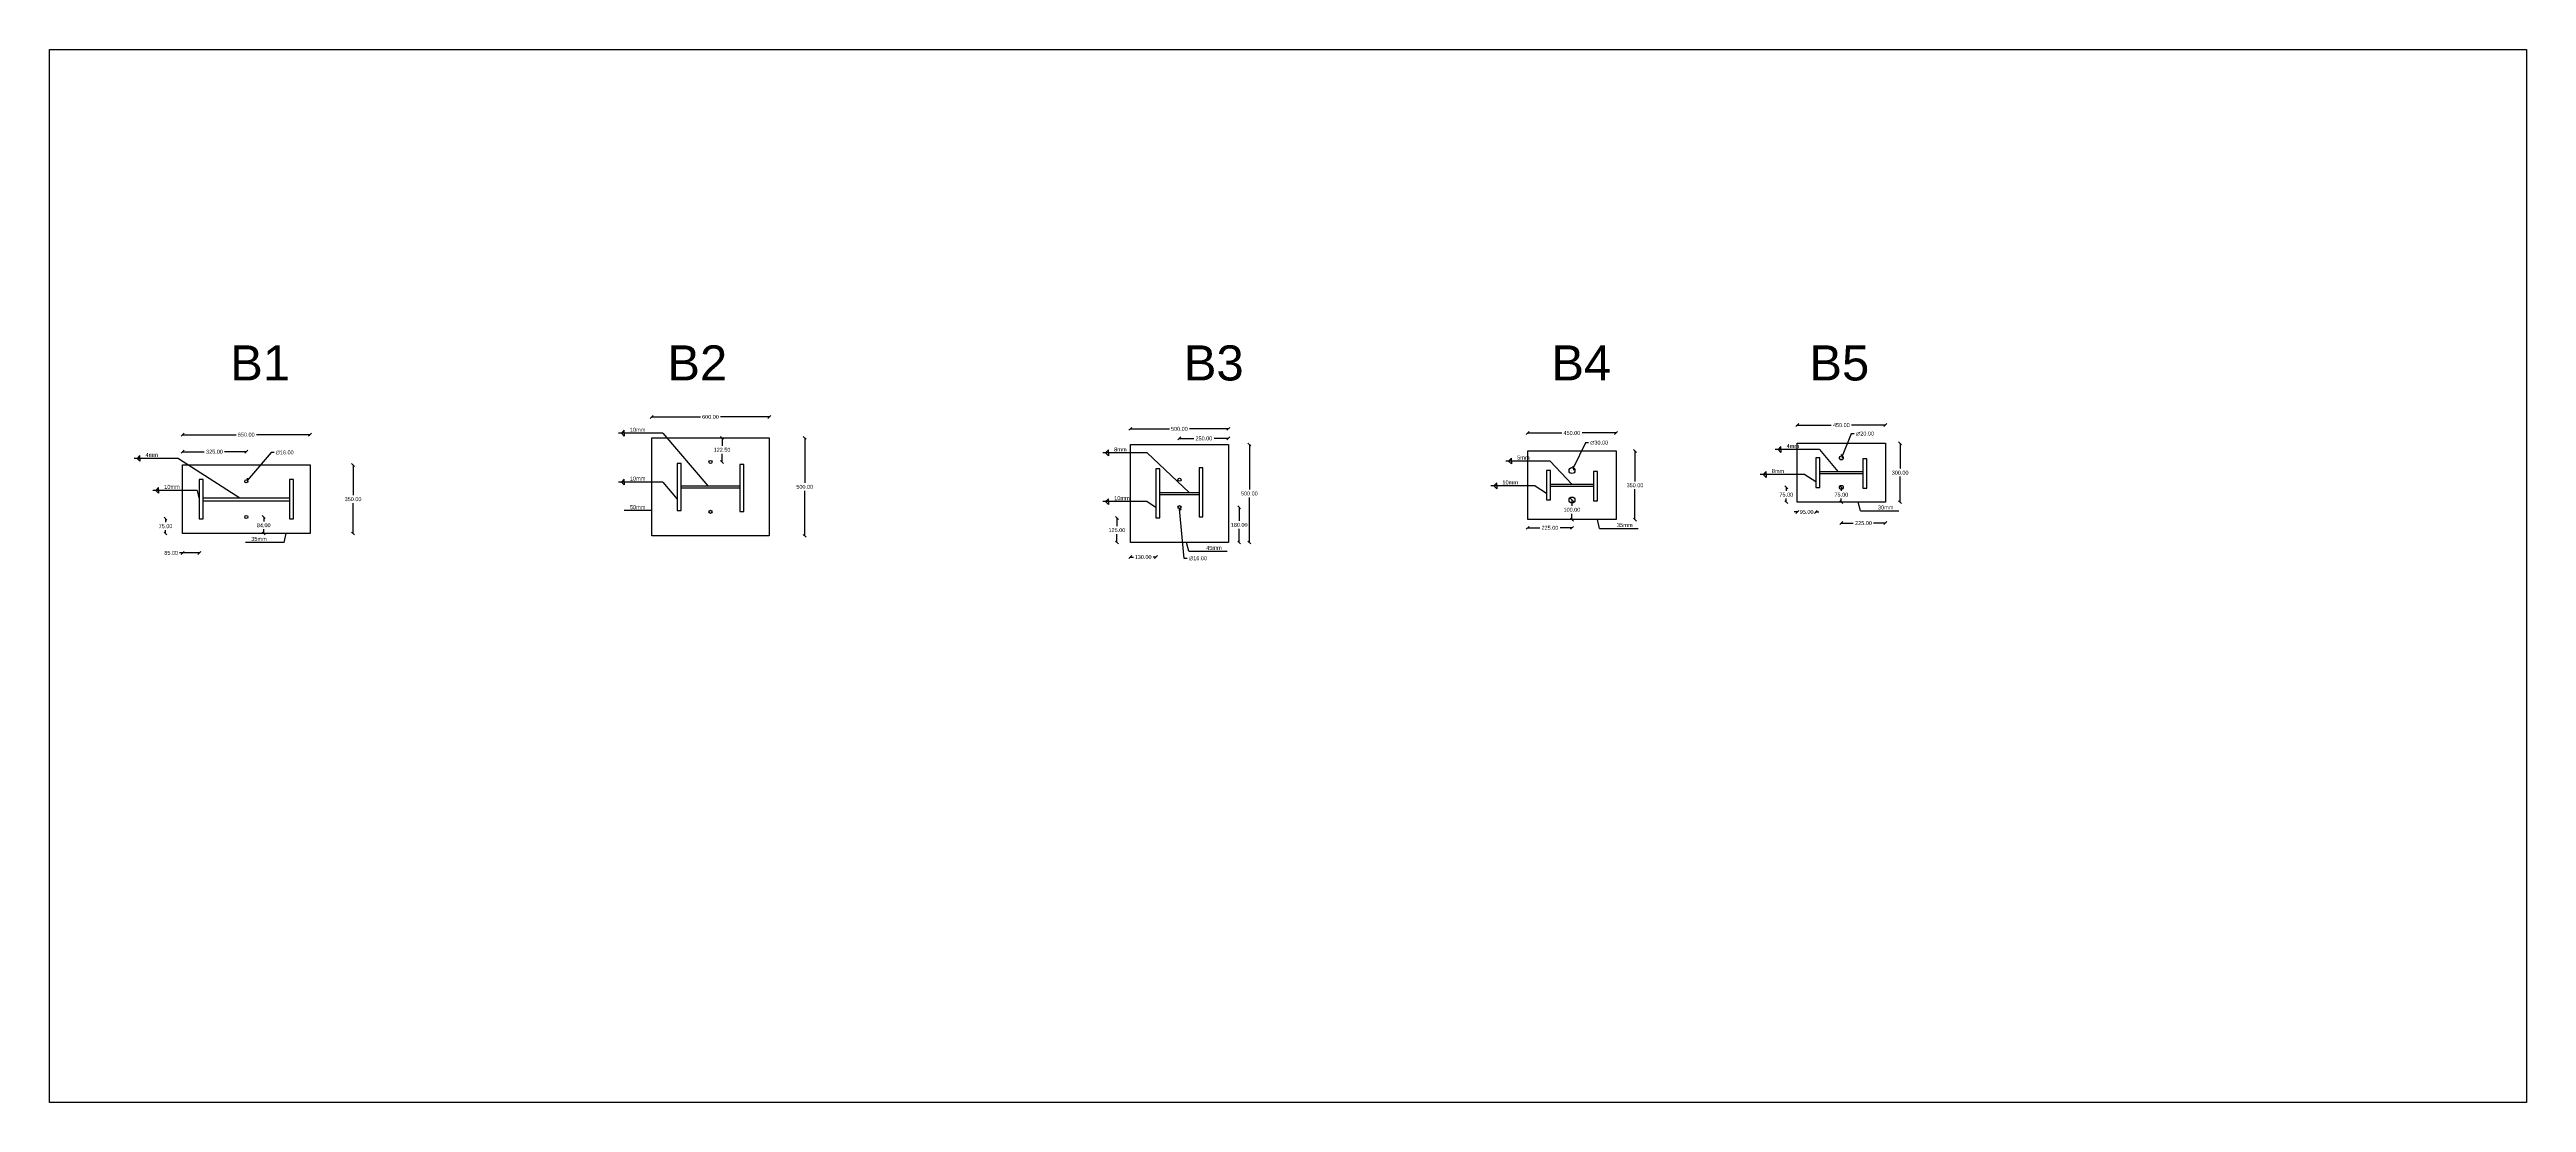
# Model space of a CAD drawing. Header units: inches. Extents: x -15 to 2803056, y 0 to 866270.
# Drawn here: x 930129 to 942769, y 81891 to 87263 of the extents above; entities that cross this region are included whole.
import ezdxf

# ---------------------------------------------------------------- set-up
doc = ezdxf.new("R2010")
doc.units = ezdxf.units.IN
doc.header["$LTSCALE"] = 100
doc.header["$MEASUREMENT"] = 0
doc.layers.add('connection', color=50, linetype='Continuous')
doc.layers.add('text', color=3, linetype='Continuous')
doc.styles.get("Standard").update_dxf_attribs({"font": 'arial.ttf'})
doc.dimstyles.new('connections', dxfattribs={"dimtxt": 20, "dimasz": 15, "dimexe": 0.0625, "dimexo": 0.0625, "dimgap": 10, "dimtad": 0, "dimtih": 1, "dimtoh": 1, "dimzin": 0, "dimdsep": 46, "dimtxsty": 'Standard', "dimblk": 'OBLIQUE', "dimcen": 0.09, "dimse1": 1, "dimse2": 1, "dimclrd": 256, "dimclre": 256, "dimclrt": 256, "dimadec": 0, "dimazin": 0, "dimtfac": 1, "dimtofl": 0, "dimtmove": 0, "dimatfit": 3, "dimfxl": 1, "dimtfillclr": 256, "dimtolj": 1, "dimtzin": 0, "dimlwe": -1, "dimarcsym": 0})

# ---------------------------------------------------------------- blocks, each defined once
blk = doc.blocks.new('_Oblique')
at = {"color": 0, "linetype": 'ByBlock', "lineweight": -2}
blk.add_line((-0.5, -0.5), (0.5, 0.5), dxfattribs=at)
blk = doc.blocks.new('*D389')
at = {"layer": 'connection', "lineweight": -2, "transparency": 16777216}
for p, q in [((930808, 85298), (931082, 85298)), ((931458, 85298), (931185, 85298))]:
    blk.add_line(p, q, dxfattribs=at)
at = {"layer": 'Defpoints', "color": 0}
for p in [(931458, 85298), (930808, 85144), (931458, 85144)]:
    blk.add_point(p, dxfattribs=at)
at = {"layer": 'connection', "lineweight": -2, "transparency": 16777216, "xscale": 15, "yscale": 15, "zscale": 15, "rotation": 180}
blk.add_blockref('_Oblique', (930808, 85298), dxfattribs=at)
at = {"layer": 'connection', "lineweight": -2, "transparency": 16777216, "xscale": 15, "yscale": 15, "zscale": 15}
blk.add_blockref('_Oblique', (931458, 85298), dxfattribs=at)
at = {"layer": 'connection', "transparency": 16777216, "insert": (931133, 85298), "char_height": 20, "attachment_point": 5}
blk.add_mtext('\\A1;650.00', dxfattribs=at)
blk = doc.blocks.new('*D390')
at = {"layer": 'connection', "lineweight": -2, "transparency": 16777216}
for p, q in [((931678, 85144), (931678, 84989)), ((931678, 84794), (931678, 84949))]:
    blk.add_line(p, q, dxfattribs=at)
at = {"layer": 'Defpoints', "color": 0}
for p in [(931458, 85144), (931458, 84794), (931678, 84794)]:
    blk.add_point(p, dxfattribs=at)
at = {"layer": 'connection', "lineweight": -2, "transparency": 16777216, "xscale": 15, "yscale": 15, "zscale": 15}
for p, rotation in [((931678, 85144), 90), ((931678, 84794), 270)]:
    blk.add_blockref('_Oblique', p, dxfattribs=dict(at, rotation=rotation))
at = {"layer": 'connection', "transparency": 16777216, "insert": (931678, 84969), "char_height": 20, "attachment_point": 5}
blk.add_mtext('\\A1;350.00', dxfattribs=at)
blk = doc.blocks.new('*D391')
at = {"layer": 'connection', "lineweight": -2, "transparency": 16777216}
for p, q in [((930808, 84695), (930793, 84695)), ((930893, 84695), (930808, 84695))]:
    blk.add_line(p, q, dxfattribs=at)
at = {"layer": 'Defpoints', "color": 0}
for p in [(930808, 84869), (930893, 84869), (930808, 84695)]:
    blk.add_point(p, dxfattribs=at)
at = {"layer": 'connection', "lineweight": -2, "transparency": 16777216, "xscale": 15, "yscale": 15, "zscale": 15, "rotation": 180}
blk.add_blockref('_Oblique', (930808, 84695), dxfattribs=at)
at = {"layer": 'connection', "lineweight": -2, "transparency": 16777216, "xscale": 15, "yscale": 15, "zscale": 15}
blk.add_blockref('_Oblique', (930893, 84695), dxfattribs=at)
at = {"layer": 'connection', "transparency": 16777216, "insert": (930750, 84695), "char_height": 20, "attachment_point": 5}
blk.add_mtext('\\A1;85.00', dxfattribs=at)
blk = doc.blocks.new('*D392')
at = {"layer": 'connection', "lineweight": -2, "transparency": 16777216}
for p, q in [((930721, 84869), (930721, 84852)), ((930721, 84794), (930721, 84811))]:
    blk.add_line(p, q, dxfattribs=at)
at = {"layer": 'Defpoints', "color": 0}
for p in [(930893, 84869), (930721, 84794), (930893, 84794)]:
    blk.add_point(p, dxfattribs=at)
at = {"layer": 'connection', "lineweight": -2, "transparency": 16777216, "xscale": 15, "yscale": 15, "zscale": 15}
for p, rotation in [((930721, 84869), 90), ((930721, 84794), 270)]:
    blk.add_blockref('_Oblique', p, dxfattribs=dict(at, rotation=rotation))
at = {"layer": 'connection', "transparency": 16777216, "insert": (930721, 84831), "char_height": 20, "attachment_point": 5}
blk.add_mtext('\\A1;75.00', dxfattribs=at)
blk = doc.blocks.new('*D393')
at = {"layer": 'connection', "lineweight": -2, "transparency": 16777216}
for p, q in [((931222, 84878), (931222, 84856)), ((931222, 84794), (931222, 84816))]:
    blk.add_line(p, q, dxfattribs=at)
at = {"layer": 'Defpoints', "color": 0}
for p in [(931133, 84878), (931133, 84794), (931222, 84794)]:
    blk.add_point(p, dxfattribs=at)
at = {"layer": 'connection', "lineweight": -2, "transparency": 16777216, "xscale": 15, "yscale": 15, "zscale": 15}
for p, rotation in [((931222, 84878), 90), ((931222, 84794), 270)]:
    blk.add_blockref('_Oblique', p, dxfattribs=dict(at, rotation=rotation))
at = {"layer": 'connection', "transparency": 16777216, "insert": (931222, 84836), "char_height": 20, "attachment_point": 5}
blk.add_mtext('\\A1;84.00', dxfattribs=at)
blk = doc.blocks.new('*D394')
at = {"layer": 'connection', "lineweight": -2, "transparency": 16777216}
for p, q in [((930808, 85211), (930919, 85211)), ((931133, 85211), (931022, 85211))]:
    blk.add_line(p, q, dxfattribs=at)
at = {"layer": 'Defpoints', "color": 0}
for p in [(930808, 85211), (930808, 85060), (931133, 85060)]:
    blk.add_point(p, dxfattribs=at)
at = {"layer": 'connection', "lineweight": -2, "transparency": 16777216, "xscale": 15, "yscale": 15, "zscale": 15, "rotation": 180}
blk.add_blockref('_Oblique', (930808, 85211), dxfattribs=at)
at = {"layer": 'connection', "lineweight": -2, "transparency": 16777216, "xscale": 15, "yscale": 15, "zscale": 15}
blk.add_blockref('_Oblique', (931133, 85211), dxfattribs=at)
at = {"layer": 'connection', "transparency": 16777216, "insert": (930971, 85211), "char_height": 20, "attachment_point": 5}
blk.add_mtext('\\A1;325.00', dxfattribs=at)
blk = doc.blocks.new('*D395')
at = {"layer": 'connection', "lineweight": -2, "transparency": 16777216}
for p, q in [((931260, 85207), (931139, 85066)), ((931275, 85207), (931260, 85207))]:
    blk.add_line(p, q, dxfattribs=at)
at = {"layer": 'connection', "transparency": 16777216}
blk.add_line((931133, 85060), (931133, 85060), dxfattribs=at)
blk.add_line((931133, 85060), (931133, 85060), dxfattribs=at)
at = {"layer": 'Defpoints', "color": 0}
for p in [(931128, 85054), (931139, 85066)]:
    blk.add_point(p, dxfattribs=at)
at = {"layer": 'connection', "lineweight": -2, "transparency": 16777216, "xscale": 15, "yscale": 15, "zscale": 15, "rotation": 229.4182102189728}
blk.add_blockref('_Oblique', (931139, 85066), dxfattribs=at)
at = {"layer": 'connection', "transparency": 16777216, "insert": (931329, 85207), "char_height": 20, "attachment_point": 5}
blk.add_mtext('\\A1;∅16.00', dxfattribs=at)
blk = doc.blocks.new('*D396')
at = {"layer": 'connection', "lineweight": -2, "transparency": 16777216}
for p, q in [((933561, 85282), (933561, 85241)), ((933561, 85159), (933561, 85200))]:
    blk.add_line(p, q, dxfattribs=at)
at = {"layer": 'Defpoints', "color": 0}
for p in [(933502, 85282), (933561, 85282), (933502, 85159)]:
    blk.add_point(p, dxfattribs=at)
at = {"layer": 'connection', "lineweight": -2, "transparency": 16777216, "xscale": 15, "yscale": 15, "zscale": 15}
for p, rotation in [((933561, 85282), 90), ((933561, 85159), 270)]:
    blk.add_blockref('_Oblique', p, dxfattribs=dict(at, rotation=rotation))
at = {"layer": 'connection', "transparency": 16777216, "insert": (933561, 85221), "char_height": 20, "attachment_point": 5}
blk.add_mtext('\\A1;122.50', dxfattribs=at)
blk = doc.blocks.new('*D397')
at = {"layer": 'connection', "lineweight": -2, "transparency": 16777216}
for p, q in [((933983, 85282), (933983, 85052)), ((933983, 84782), (933983, 85012))]:
    blk.add_line(p, q, dxfattribs=at)
at = {"layer": 'Defpoints', "color": 0}
for p in [(933802, 85282), (933802, 84782), (933983, 84782)]:
    blk.add_point(p, dxfattribs=at)
at = {"layer": 'connection', "lineweight": -2, "transparency": 16777216, "xscale": 15, "yscale": 15, "zscale": 15}
for p, rotation in [((933983, 85282), 90), ((933983, 84782), 270)]:
    blk.add_blockref('_Oblique', p, dxfattribs=dict(at, rotation=rotation))
at = {"layer": 'connection', "transparency": 16777216, "insert": (933983, 85032), "char_height": 20, "attachment_point": 5}
blk.add_mtext('\\A1;500.00', dxfattribs=at)
blk = doc.blocks.new('*D398')
at = {"layer": 'connection', "lineweight": -2, "transparency": 16777216}
for p, q in [((933202, 85389), (933451, 85389)), ((933802, 85389), (933554, 85389))]:
    blk.add_line(p, q, dxfattribs=at)
at = {"layer": 'Defpoints', "color": 0}
for p in [(933802, 85389), (933202, 85282), (933802, 85282)]:
    blk.add_point(p, dxfattribs=at)
at = {"layer": 'connection', "lineweight": -2, "transparency": 16777216, "xscale": 15, "yscale": 15, "zscale": 15, "rotation": 180}
blk.add_blockref('_Oblique', (933202, 85389), dxfattribs=at)
at = {"layer": 'connection', "lineweight": -2, "transparency": 16777216, "xscale": 15, "yscale": 15, "zscale": 15}
blk.add_blockref('_Oblique', (933802, 85389), dxfattribs=at)
at = {"layer": 'connection', "transparency": 16777216, "insert": (933502, 85389), "char_height": 20, "attachment_point": 5}
blk.add_mtext('\\A1;600.00', dxfattribs=at)
blk = doc.blocks.new('*D399')
at = {"layer": 'connection', "lineweight": -2, "transparency": 16777216}
for p, q in [((935645, 85328), (935844, 85328)), ((936145, 85328), (935947, 85328))]:
    blk.add_line(p, q, dxfattribs=at)
at = {"layer": 'Defpoints', "color": 0}
for p in [(936145, 85328), (935645, 85248), (936145, 85248)]:
    blk.add_point(p, dxfattribs=at)
at = {"layer": 'connection', "lineweight": -2, "transparency": 16777216, "xscale": 15, "yscale": 15, "zscale": 15, "rotation": 180}
blk.add_blockref('_Oblique', (935645, 85328), dxfattribs=at)
at = {"layer": 'connection', "lineweight": -2, "transparency": 16777216, "xscale": 15, "yscale": 15, "zscale": 15}
blk.add_blockref('_Oblique', (936145, 85328), dxfattribs=at)
at = {"layer": 'connection', "transparency": 16777216, "insert": (935895, 85328), "char_height": 20, "attachment_point": 5}
blk.add_mtext('\\A1;500.00', dxfattribs=at)
blk = doc.blocks.new('*D400')
at = {"layer": 'connection', "lineweight": -2, "transparency": 16777216}
for p, q in [((936252, 85248), (936252, 85019)), ((936252, 84748), (936252, 84978))]:
    blk.add_line(p, q, dxfattribs=at)
at = {"layer": 'Defpoints', "color": 0}
for p in [(936145, 85248), (936145, 84748), (936252, 84748)]:
    blk.add_point(p, dxfattribs=at)
at = {"layer": 'connection', "lineweight": -2, "transparency": 16777216, "xscale": 15, "yscale": 15, "zscale": 15}
for p, rotation in [((936252, 85248), 90), ((936252, 84748), 270)]:
    blk.add_blockref('_Oblique', p, dxfattribs=dict(at, rotation=rotation))
at = {"layer": 'connection', "transparency": 16777216, "insert": (936252, 84998), "char_height": 20, "attachment_point": 5}
blk.add_mtext('\\A1;500.00', dxfattribs=at)
blk = doc.blocks.new('*D401')
at = {"layer": 'connection', "lineweight": -2, "transparency": 16777216}
for p, q in [((935645, 84674), (935660, 84674)), ((935775, 84674), (935761, 84674))]:
    blk.add_line(p, q, dxfattribs=at)
at = {"layer": 'Defpoints', "color": 0}
for p in [(935645, 84873), (935775, 84873), (935645, 84674)]:
    blk.add_point(p, dxfattribs=at)
at = {"layer": 'connection', "lineweight": -2, "transparency": 16777216, "xscale": 15, "yscale": 15, "zscale": 15, "rotation": 180}
blk.add_blockref('_Oblique', (935645, 84674), dxfattribs=at)
at = {"layer": 'connection', "lineweight": -2, "transparency": 16777216, "xscale": 15, "yscale": 15, "zscale": 15}
blk.add_blockref('_Oblique', (935775, 84674), dxfattribs=at)
at = {"layer": 'connection', "transparency": 16777216, "insert": (935710, 84674), "char_height": 20, "attachment_point": 5}
blk.add_mtext('\\A1;130.00', dxfattribs=at)
blk = doc.blocks.new('*D402')
at = {"layer": 'connection', "lineweight": -2, "transparency": 16777216}
for p, q in [((935576, 84873), (935576, 84831)), ((935576, 84748), (935576, 84791))]:
    blk.add_line(p, q, dxfattribs=at)
at = {"layer": 'Defpoints', "color": 0}
for p in [(935775, 84873), (935576, 84748), (935775, 84748)]:
    blk.add_point(p, dxfattribs=at)
at = {"layer": 'connection', "lineweight": -2, "transparency": 16777216, "xscale": 15, "yscale": 15, "zscale": 15}
for p, rotation in [((935576, 84873), 90), ((935576, 84748), 270)]:
    blk.add_blockref('_Oblique', p, dxfattribs=dict(at, rotation=rotation))
at = {"layer": 'connection', "transparency": 16777216, "insert": (935576, 84811), "char_height": 20, "attachment_point": 5}
blk.add_mtext('\\A1;125.00', dxfattribs=at)
blk = doc.blocks.new('*D403')
at = {"layer": 'connection', "transparency": 16777216}
for q in [(935896, 84928), (935895, 84928)]:
    blk.add_line((935895, 84928), q, dxfattribs=at)
at = {"layer": 'connection', "lineweight": -2, "transparency": 16777216}
for p, q in [((935920, 84667), (935896, 84920)), ((935935, 84667), (935920, 84667))]:
    blk.add_line(p, q, dxfattribs=at)
at = {"layer": 'Defpoints', "color": 0}
for p in [(935895, 84936), (935896, 84920)]:
    blk.add_point(p, dxfattribs=at)
at = {"layer": 'connection', "lineweight": -2, "transparency": 16777216, "xscale": 15, "yscale": 15, "zscale": 15, "rotation": 95.44644209198002}
blk.add_blockref('_Oblique', (935896, 84920), dxfattribs=at)
at = {"layer": 'connection', "transparency": 16777216, "insert": (935990, 84667), "char_height": 20, "attachment_point": 5}
blk.add_mtext('\\A1;∅16.00', dxfattribs=at)
blk = doc.blocks.new('*D404')
at = {"layer": 'connection', "lineweight": -2, "transparency": 16777216}
for p, q in [((936200, 84928), (936200, 84859)), ((936200, 84748), (936200, 84818))]:
    blk.add_line(p, q, dxfattribs=at)
at = {"layer": 'Defpoints', "color": 0}
for p in [(935895, 84928), (935895, 84748), (936200, 84748)]:
    blk.add_point(p, dxfattribs=at)
at = {"layer": 'connection', "lineweight": -2, "transparency": 16777216, "xscale": 15, "yscale": 15, "zscale": 15}
for p, rotation in [((936200, 84928), 90), ((936200, 84748), 270)]:
    blk.add_blockref('_Oblique', p, dxfattribs=dict(at, rotation=rotation))
at = {"layer": 'connection', "transparency": 16777216, "insert": (936200, 84838), "char_height": 20, "attachment_point": 5}
blk.add_mtext('\\A1;180.00', dxfattribs=at)
blk = doc.blocks.new('*D405')
at = {"layer": 'connection', "lineweight": -2, "transparency": 16777216}
for p, q in [((935895, 85279), (935969, 85279)), ((936145, 85279), (936072, 85279))]:
    blk.add_line(p, q, dxfattribs=at)
at = {"layer": 'Defpoints', "color": 0}
for p in [(936145, 85279), (935895, 85068), (936145, 85068)]:
    blk.add_point(p, dxfattribs=at)
at = {"layer": 'connection', "lineweight": -2, "transparency": 16777216, "xscale": 15, "yscale": 15, "zscale": 15, "rotation": 180}
blk.add_blockref('_Oblique', (935895, 85279), dxfattribs=at)
at = {"layer": 'connection', "lineweight": -2, "transparency": 16777216, "xscale": 15, "yscale": 15, "zscale": 15}
blk.add_blockref('_Oblique', (936145, 85279), dxfattribs=at)
at = {"layer": 'connection', "transparency": 16777216, "insert": (936020, 85279), "char_height": 20, "attachment_point": 5}
blk.add_mtext('\\A1;250.00', dxfattribs=at)
blk = doc.blocks.new('*D406')
at = {"layer": 'connection', "lineweight": -2, "transparency": 16777216}
for p, q in [((937673, 85307), (937846, 85307)), ((938123, 85307), (937950, 85307))]:
    blk.add_line(p, q, dxfattribs=at)
at = {"layer": 'Defpoints', "color": 0}
for p in [(937673, 85215), (938123, 85307), (938123, 85215)]:
    blk.add_point(p, dxfattribs=at)
at = {"layer": 'connection', "lineweight": -2, "transparency": 16777216, "xscale": 15, "yscale": 15, "zscale": 15, "rotation": 180}
blk.add_blockref('_Oblique', (937673, 85307), dxfattribs=at)
at = {"layer": 'connection', "lineweight": -2, "transparency": 16777216, "xscale": 15, "yscale": 15, "zscale": 15}
blk.add_blockref('_Oblique', (938123, 85307), dxfattribs=at)
at = {"layer": 'connection', "transparency": 16777216, "insert": (937898, 85307), "char_height": 20, "attachment_point": 5}
blk.add_mtext('\\A1;450.00', dxfattribs=at)
blk = doc.blocks.new('*D407')
at = {"layer": 'connection', "lineweight": -2, "transparency": 16777216}
for p, q in [((938220, 85215), (938220, 85060)), ((938220, 84865), (938220, 85020))]:
    blk.add_line(p, q, dxfattribs=at)
at = {"layer": 'Defpoints', "color": 0}
for p in [(938123, 85215), (938123, 84865), (938220, 84865)]:
    blk.add_point(p, dxfattribs=at)
at = {"layer": 'connection', "lineweight": -2, "transparency": 16777216, "xscale": 15, "yscale": 15, "zscale": 15}
for p, rotation in [((938220, 85215), 90), ((938220, 84865), 270)]:
    blk.add_blockref('_Oblique', p, dxfattribs=dict(at, rotation=rotation))
at = {"layer": 'connection', "transparency": 16777216, "insert": (938220, 85040), "char_height": 20, "attachment_point": 5}
blk.add_mtext('\\A1;350.00', dxfattribs=at)
blk = doc.blocks.new('*D408')
at = {"layer": 'connection', "lineweight": -2, "transparency": 16777216}
for p, q in [((937898, 84965), (937898, 84935)), ((937898, 84865), (937898, 84895))]:
    blk.add_line(p, q, dxfattribs=at)
at = {"layer": 'Defpoints', "color": 0}
for p in [(937898, 84965), (937898, 84865), (937898, 84865)]:
    blk.add_point(p, dxfattribs=at)
at = {"layer": 'connection', "lineweight": -2, "transparency": 16777216, "xscale": 15, "yscale": 15, "zscale": 15}
for p, rotation in [((937898, 84965), 90), ((937898, 84865), 270)]:
    blk.add_blockref('_Oblique', p, dxfattribs=dict(at, rotation=rotation))
at = {"layer": 'connection', "transparency": 16777216, "insert": (937898, 84915), "char_height": 20, "attachment_point": 5}
blk.add_mtext('\\A1;100.00', dxfattribs=at)
blk = doc.blocks.new('*D409')
at = {"layer": 'connection', "lineweight": -2, "transparency": 16777216}
for p, q in [((937673, 84823), (937734, 84823)), ((937898, 84823), (937838, 84823))]:
    blk.add_line(p, q, dxfattribs=at)
at = {"layer": 'Defpoints', "color": 0}
for p in [(937673, 84965), (937898, 84965), (937673, 84823)]:
    blk.add_point(p, dxfattribs=at)
at = {"layer": 'connection', "lineweight": -2, "transparency": 16777216, "xscale": 15, "yscale": 15, "zscale": 15, "rotation": 180}
blk.add_blockref('_Oblique', (937673, 84823), dxfattribs=at)
at = {"layer": 'connection', "lineweight": -2, "transparency": 16777216, "xscale": 15, "yscale": 15, "zscale": 15}
blk.add_blockref('_Oblique', (937898, 84823), dxfattribs=at)
at = {"layer": 'connection', "transparency": 16777216, "insert": (937786, 84823), "char_height": 20, "attachment_point": 5}
blk.add_mtext('\\A1;225.00', dxfattribs=at)
blk = doc.blocks.new('*D410')
at = {"layer": 'connection', "lineweight": -2, "transparency": 16777216}
for p, q in [((937967, 85257), (937905, 85128)), ((937982, 85257), (937967, 85257))]:
    blk.add_line(p, q, dxfattribs=at)
at = {"layer": 'connection', "transparency": 16777216}
blk.add_line((937898, 85115), (937898, 85115), dxfattribs=at)
blk.add_line((937898, 85115), (937898, 85115), dxfattribs=at)
at = {"layer": 'Defpoints', "color": 0}
for p in [(937892, 85101), (937905, 85128)]:
    blk.add_point(p, dxfattribs=at)
at = {"layer": 'connection', "lineweight": -2, "transparency": 16777216, "xscale": 15, "yscale": 15, "zscale": 15, "rotation": 244.0996716849221}
blk.add_blockref('_Oblique', (937905, 85128), dxfattribs=at)
at = {"layer": 'connection', "transparency": 16777216, "insert": (938037, 85257), "char_height": 20, "attachment_point": 5}
blk.add_mtext('\\A1;∅30.00', dxfattribs=at)
blk = doc.blocks.new('*D411')
at = {"layer": 'connection', "lineweight": -2, "transparency": 16777216}
for p, q in [((939324, 85303), (939277, 85189)), ((939339, 85303), (939324, 85303))]:
    blk.add_line(p, q, dxfattribs=at)
at = {"layer": 'connection', "transparency": 16777216}
for q in [(939273, 85180), (939273, 85179)]:
    blk.add_line((939273, 85179), q, dxfattribs=at)
at = {"layer": 'Defpoints', "color": 0}
for p in [(939269, 85170), (939277, 85189)]:
    blk.add_point(p, dxfattribs=at)
at = {"layer": 'connection', "lineweight": -2, "transparency": 16777216, "xscale": 15, "yscale": 15, "zscale": 15, "rotation": 247.4661749429716}
blk.add_blockref('_Oblique', (939277, 85189), dxfattribs=at)
at = {"layer": 'connection', "transparency": 16777216, "insert": (939394, 85303), "char_height": 20, "attachment_point": 5}
blk.add_mtext('\\A1;∅20.00', dxfattribs=at)
blk = doc.blocks.new('*D412')
at = {"layer": 'connection', "lineweight": -2, "transparency": 16777216}
for p, q in [((939573, 85254), (939573, 85125)), ((939573, 84954), (939573, 85084))]:
    blk.add_line(p, q, dxfattribs=at)
at = {"layer": 'Defpoints', "color": 0}
for p in [(939498, 85254), (939498, 84954), (939573, 84954)]:
    blk.add_point(p, dxfattribs=at)
at = {"layer": 'connection', "lineweight": -2, "transparency": 16777216, "xscale": 15, "yscale": 15, "zscale": 15}
for p, rotation in [((939573, 85254), 90), ((939573, 84954), 270)]:
    blk.add_blockref('_Oblique', p, dxfattribs=dict(at, rotation=rotation))
at = {"layer": 'connection', "transparency": 16777216, "insert": (939573, 85104), "char_height": 20, "attachment_point": 5}
blk.add_mtext('\\A1;300.00', dxfattribs=at)
blk = doc.blocks.new('*D413')
at = {"layer": 'connection', "lineweight": -2, "transparency": 16777216}
for p, q in [((939048, 85347), (939221, 85347)), ((939498, 85347), (939325, 85347))]:
    blk.add_line(p, q, dxfattribs=at)
at = {"layer": 'Defpoints', "color": 0}
for p in [(939498, 85347), (939048, 85254), (939498, 85254)]:
    blk.add_point(p, dxfattribs=at)
at = {"layer": 'connection', "lineweight": -2, "transparency": 16777216, "xscale": 15, "yscale": 15, "zscale": 15, "rotation": 180}
blk.add_blockref('_Oblique', (939048, 85347), dxfattribs=at)
at = {"layer": 'connection', "lineweight": -2, "transparency": 16777216, "xscale": 15, "yscale": 15, "zscale": 15}
blk.add_blockref('_Oblique', (939498, 85347), dxfattribs=at)
at = {"layer": 'connection', "transparency": 16777216, "insert": (939273, 85347), "char_height": 20, "attachment_point": 5}
blk.add_mtext('\\A1;450.00', dxfattribs=at)
blk = doc.blocks.new('*D414')
at = {"layer": 'connection', "lineweight": -2, "transparency": 16777216}
for p, q in [((939273, 85029), (939273, 85012)), ((939273, 84954), (939273, 84972))]:
    blk.add_line(p, q, dxfattribs=at)
at = {"layer": 'Defpoints', "color": 0}
for p in [(939273, 85029), (939273, 84954), (939273, 84954)]:
    blk.add_point(p, dxfattribs=at)
at = {"layer": 'connection', "lineweight": -2, "transparency": 16777216, "xscale": 15, "yscale": 15, "zscale": 15}
for p, rotation in [((939273, 85029), 90), ((939273, 84954), 270)]:
    blk.add_blockref('_Oblique', p, dxfattribs=dict(at, rotation=rotation))
at = {"layer": 'connection', "transparency": 16777216, "insert": (939273, 84992), "char_height": 20, "attachment_point": 5}
blk.add_mtext('\\A1;75.00', dxfattribs=at)
blk = doc.blocks.new('*D415')
at = {"layer": 'connection', "lineweight": -2, "transparency": 16777216}
for p, q in [((939048, 84904), (939033, 84904)), ((939143, 84904), (939158, 84904))]:
    blk.add_line(p, q, dxfattribs=at)
at = {"layer": 'Defpoints', "color": 0}
for p in [(939048, 85029), (939143, 85029), (939048, 84904)]:
    blk.add_point(p, dxfattribs=at)
at = {"layer": 'connection', "lineweight": -2, "transparency": 16777216, "xscale": 15, "yscale": 15, "zscale": 15}
blk.add_blockref('_Oblique', (939048, 84904), dxfattribs=at)
at = {"layer": 'connection', "lineweight": -2, "transparency": 16777216, "xscale": 15, "yscale": 15, "zscale": 15, "rotation": 180}
blk.add_blockref('_Oblique', (939143, 84904), dxfattribs=at)
at = {"layer": 'connection', "transparency": 16777216, "insert": (939096, 84904), "char_height": 20, "attachment_point": 5}
blk.add_mtext('\\A1;95.00', dxfattribs=at)
blk = doc.blocks.new('*D416')
at = {"layer": 'connection', "lineweight": -2, "transparency": 16777216}
for p, q in [((938992, 85029), (938992, 85012)), ((938992, 84954), (938992, 84972))]:
    blk.add_line(p, q, dxfattribs=at)
at = {"layer": 'Defpoints', "color": 0}
for p in [(938992, 84954), (939143, 85029), (939143, 84954)]:
    blk.add_point(p, dxfattribs=at)
at = {"layer": 'connection', "lineweight": -2, "transparency": 16777216, "xscale": 15, "yscale": 15, "zscale": 15}
for p, rotation in [((938992, 85029), 90), ((938992, 84954), 270)]:
    blk.add_blockref('_Oblique', p, dxfattribs=dict(at, rotation=rotation))
at = {"layer": 'connection', "transparency": 16777216, "insert": (938992, 84992), "char_height": 20, "attachment_point": 5}
blk.add_mtext('\\A1;75.00', dxfattribs=at)
blk = doc.blocks.new('*D417')
at = {"layer": 'connection', "lineweight": -2, "transparency": 16777216}
for p, q in [((939273, 84847), (939334, 84847)), ((939498, 84847), (939437, 84847))]:
    blk.add_line(p, q, dxfattribs=at)
at = {"layer": 'Defpoints', "color": 0}
for p in [(939273, 85029), (939498, 85029), (939498, 84847)]:
    blk.add_point(p, dxfattribs=at)
at = {"layer": 'connection', "lineweight": -2, "transparency": 16777216, "xscale": 15, "yscale": 15, "zscale": 15, "rotation": 180}
blk.add_blockref('_Oblique', (939273, 84847), dxfattribs=at)
at = {"layer": 'connection', "lineweight": -2, "transparency": 16777216, "xscale": 15, "yscale": 15, "zscale": 15}
blk.add_blockref('_Oblique', (939498, 84847), dxfattribs=at)
at = {"layer": 'connection', "transparency": 16777216, "insert": (939386, 84847), "char_height": 20, "attachment_point": 5}
blk.add_mtext('\\A1;225.00', dxfattribs=at)

msp = doc.modelspace()

# ---------------------------------------------------------------- linework, layer by layer
at = {"layer": 'connection'}
for p, q in [((933047.311, 85305.477), (933032.311, 85305.477)), ((933062.311, 85320.477), (933047.311, 85305.477)), ((933062.311, 85305.477), (933047.311, 85305.477)), ((933062.311, 85290.477), (933047.311, 85305.477)), ((933062.311, 85305.477), (933062.311, 85320.477)), ((933258.699, 85305.477), (933062.311, 85305.477)), ((933062.311, 85305.477), (933062.311, 85290.477)), ((933202.359, 85281.778), (933802.359, 85281.778)), ((933202.359, 84781.778), (933202.359, 85281.778)), ((933258.699, 85305.477), (933487.939, 85036.778)), ((933802.359, 85281.778), (933802.359, 84781.778)), ((935518.496, 85205.35), (935503.496, 85205.35)), ((935533.496, 85220.35), (935518.496, 85205.35)), ((935533.496, 85205.35), (935518.496, 85205.35)), ((935533.496, 85190.35), (935518.496, 85205.35)), ((935533.496, 85205.35), (935533.496, 85220.35)), ((935729.885, 85205.35), (935533.496, 85205.35)), ((935533.496, 85205.35), (935533.496, 85190.35)), ((935645.425, 85248.354), (936145.425, 85248.354)), ((935645.425, 84748.354), (935645.425, 85248.354)), ((935729.885, 85205.35), (935944.436, 85003.354)), ((936145.425, 85248.354), (936145.425, 84748.354)), ((937673.379, 85214.932), (938123.379, 85214.932)), ((937673.379, 84864.932), (937673.379, 85214.932)), ((938123.379, 85214.932), (938123.379, 84864.932)), ((938949.945, 85222.423), (938934.945, 85222.423)), ((938964.945, 85237.423), (938949.945, 85222.423)), ((938964.945, 85222.423), (938949.945, 85222.423)), ((938964.945, 85207.423), (938949.945, 85222.423)), ((938964.945, 85222.423), (938964.945, 85237.423)), ((939161.334, 85222.423), (938964.945, 85222.423)), ((938964.945, 85222.423), (938964.945, 85207.423)), ((939048.081, 85254.492), (939498.081, 85254.492)), ((939048.081, 84954.492), (939048.081, 85254.492)), ((939161.334, 85222.423), (939254.601, 85109.492)), ((939498.081, 85254.492), (939498.081, 84954.492)), ((930575.486, 85177.407), (930560.486, 85177.407)), ((930590.486, 85192.407), (930575.486, 85177.407)), ((930590.486, 85177.407), (930575.486, 85177.407)), ((930590.486, 85162.407), (930575.486, 85177.407)), ((930590.486, 85177.407), (930590.486, 85192.407)), ((930786.875, 85177.407), (930590.486, 85177.407)), ((930590.486, 85177.407), (930590.486, 85162.407)), ((930786.875, 85177.407), (931101.038, 84976.375)), ((930808.377, 85143.875), (931458.377, 85143.875)), ((930808.377, 84793.875), (930808.377, 85143.875)), ((930893.377, 85068.875), (930893.377, 84868.875)), ((930913.377, 85068.875), (930893.377, 85068.875)), ((930913.377, 84868.875), (930913.377, 85068.875)), ((931353.377, 85068.875), (931353.377, 84868.875)), ((931373.377, 85068.875), (931353.377, 85068.875)), ((931373.377, 84868.875), (931373.377, 85068.875)), ((931458.377, 85143.875), (931458.377, 84793.875)), ((933062.311, 85071.594), (933047.311, 85056.594)), ((933062.311, 85056.594), (933062.311, 85071.594)), ((933332.359, 85151.778), (933332.359, 84911.778)), ((933352.359, 85151.778), (933332.359, 85151.778)), ((933352.359, 84911.778), (933352.359, 85151.778)), ((933652.359, 85146.778), (933652.359, 84906.778)), ((933672.359, 85146.778), (933652.359, 85146.778)), ((933672.359, 84906.778), (933672.359, 85146.778)), ((935775.425, 85123.354), (935775.425, 84873.354)), ((935795.425, 85123.354), (935775.425, 85123.354)), ((935795.425, 84873.354), (935795.425, 85123.354)), ((935995.425, 85128.354), (935995.425, 84878.354)), ((936015.425, 85128.354), (935995.425, 85128.354)), ((936015.425, 84878.354), (936015.425, 85128.354)), ((937575.243, 85163.748), (937560.243, 85163.748)), ((937590.243, 85178.748), (937575.243, 85163.748)), ((937590.243, 85163.748), (937575.243, 85163.748)), ((937590.243, 85148.748), (937575.243, 85163.748)), ((937590.243, 85163.748), (937590.243, 85178.748)), ((937786.631, 85163.748), (937590.243, 85163.748)), ((937590.243, 85163.748), (937590.243, 85148.748)), ((937768.379, 85114.932), (937768.379, 84964.932)), ((937788.379, 85114.932), (937768.379, 85114.932)), ((937786.631, 85163.748), (937898.379, 85044.932)), ((937788.379, 84964.932), (937788.379, 85114.932)), ((938008.379, 85109.932), (938008.379, 84959.932)), ((938028.379, 85109.932), (938008.379, 85109.932)), ((938028.379, 84959.932), (938028.379, 85109.932)), ((938874.589, 85095.371), (938859.589, 85095.371)), ((938889.589, 85110.371), (938874.589, 85095.371)), ((938889.589, 85095.371), (938874.589, 85095.371)), ((938889.589, 85080.371), (938874.589, 85095.371)), ((938889.589, 85095.371), (938889.589, 85110.371)), ((939085.978, 85095.371), (938889.589, 85095.371)), ((938889.589, 85095.371), (938889.589, 85080.371)), ((939085.978, 85095.371), (939143.081, 85058.576)), ((939143.081, 85179.492), (939143.081, 85029.492)), ((939163.081, 85179.492), (939143.081, 85179.492)), ((939163.081, 85029.492), (939163.081, 85179.492)), ((939163.081, 85109.492), (939383.081, 85109.492)), ((939163.081, 85099.492), (939383.081, 85099.492)), ((939383.081, 85174.492), (939383.081, 85024.492)), ((939403.081, 85174.492), (939383.081, 85174.492)), ((939403.081, 85024.492), (939403.081, 85174.492)), ((930670.824, 85014.19), (930655.824, 85014.19)), ((930685.824, 85029.19), (930670.824, 85014.19)), ((930685.824, 85014.19), (930670.824, 85014.19)), ((930685.824, 84999.19), (930670.824, 85014.19)), ((930685.824, 85014.19), (930685.824, 85029.19)), ((930882.213, 85014.19), (930685.824, 85014.19)), ((930685.824, 85014.19), (930685.824, 84999.19)), ((930882.213, 85014.19), (930893.377, 84968.875)), ((930913.377, 84976.375), (931353.377, 84976.375)), ((930913.377, 84961.375), (931353.377, 84961.375)), ((933047.311, 85056.594), (933032.311, 85056.594)), ((933062.311, 85056.594), (933047.311, 85056.594)), ((933062.311, 85041.594), (933047.311, 85056.594)), ((933258.699, 85056.594), (933062.311, 85056.594)), ((933062.311, 85056.594), (933062.311, 85041.594)), ((933258.699, 85056.594), (933332.359, 84968.72)), ((933352.359, 85036.778), (933652.359, 85036.778)), ((933352.359, 85026.778), (933652.359, 85026.778)), ((935518.496, 84956.468), (935503.496, 84956.468)), ((935533.496, 84971.468), (935518.496, 84956.468)), ((935533.496, 84956.468), (935518.496, 84956.468)), ((935533.496, 84941.468), (935518.496, 84956.468)), ((935533.496, 84956.468), (935533.496, 84971.468)), ((935729.885, 84956.468), (935533.496, 84956.468)), ((935533.496, 84956.468), (935533.496, 84941.468)), ((935729.885, 84956.468), (935775.425, 84928.358)), ((935795.425, 85003.354), (935995.425, 85003.354)), ((935795.425, 84993.354), (935995.425, 84993.354)), ((937499.887, 85036.696), (937484.887, 85036.696)), ((937514.887, 85051.696), (937499.887, 85036.696)), ((937514.887, 85036.696), (937499.887, 85036.696)), ((937514.887, 85021.696), (937499.887, 85036.696)), ((937514.887, 85036.696), (937514.887, 85051.696)), ((937711.276, 85036.696), (937514.887, 85036.696)), ((937514.887, 85036.696), (937514.887, 85021.696)), ((937711.276, 85036.696), (937768.379, 84999.901)), ((937768.379, 84964.932), (937788.379, 84964.932)), ((937788.379, 85044.932), (938008.379, 85044.932)), ((937788.379, 85034.932), (938008.379, 85034.932)), ((938008.379, 84959.932), (938028.379, 84959.932)), ((939498.081, 84954.492), (939048.081, 84954.492)), ((939143.081, 85029.492), (939163.081, 85029.492)), ((939370.646, 84909.176), (939359.482, 84954.492)), ((939383.081, 85024.492), (939403.081, 85024.492)), ((930893.377, 84868.875), (930913.377, 84868.875)), ((931353.377, 84868.875), (931373.377, 84868.875)), ((933202.359, 84910.65), (933062.311, 84910.65)), ((933332.359, 84911.778), (933352.359, 84911.778)), ((933652.359, 84906.778), (933672.359, 84906.778)), ((935775.425, 84873.354), (935795.425, 84873.354)), ((935995.425, 84878.354), (936015.425, 84878.354)), ((938123.379, 84864.932), (937673.379, 84864.932)), ((938039.215, 84819.617), (938028.051, 84864.932)), ((938039.215, 84819.617), (938235.603, 84819.617)), ((939370.646, 84909.176), (939567.035, 84909.176)), ((931458.377, 84793.875), (930808.377, 84793.875)), ((931326.203, 84748.56), (931129.814, 84748.56)), ((931326.203, 84748.56), (931337.366, 84793.875)), ((933802.359, 84781.778), (933202.359, 84781.778)), ((936145.425, 84748.354), (935645.425, 84748.354)), ((935942.492, 84703.039), (935931.328, 84748.354)), ((935942.492, 84703.039), (936138.88, 84703.039))]:
    msp.add_line(p, q, dxfattribs=at)
msp.add_lwpolyline([(930129.126, 87263.057), (942769.362, 87263.057), (942769.362, 81891.306), (930129.126, 81891.306)], close=True, dxfattribs=at)
for centre, radius in [((933502.359, 85159.278), 8), ((935895.425, 85068.354), 8), ((937898.379, 85114.932), 15), ((939273.081, 85179.492), 10), ((931133.377, 85059.875), 8), ((937898.379, 84964.932), 15), ((939273.081, 85029.492), 10), ((931133.377, 84877.875), 8), ((933502.359, 84904.278), 8), ((935895.425, 84928.354), 8)]:
    msp.add_circle(centre, radius, dxfattribs=at)

# ---------------------------------------------------------------- texts
for s, p in [('10mm', (933090.804, 85312.946)), ('4mm', (930618.98, 85184.876)), ('8mm', (935561.99, 85212.819)), ('4mm', (938993.439, 85229.891)), ('10mm', (933090.804, 85064.063)), ('5mm', (937618.736, 85171.217)), ('8mm', (938918.083, 85102.84)), ('10mm', (930714.318, 85021.659)), ('10mm', (935561.99, 84963.936)), ('10mm', (937543.381, 85044.165)), ('50mm', (933090.804, 84918.119)), ('35mm', (938128.267, 84827.086)), ('30mm', (939459.699, 84916.645)), ('35mm', (931158.308, 84756.029)), ('45mm', (936031.544, 84710.508))]:
    msp.add_text(s, height=20.4789, dxfattribs=at).set_placement(p)
at = {"layer": 'text'}
for s, p in [('B1', (931050.873, 85574.747)), ('B2', (933281.593, 85574.747)), ('B3', (935917.326, 85574.747)), ('B4', (937792.978, 85574.747)), ('B5', (939109.485, 85574.747))]:
    msp.add_text(s, height=179.0584, dxfattribs=at).set_placement(p)

# ---------------------------------------------------------------- dimensions: what is measured, and where the dimension line sits
at = {"layer": 'connection'}
for base, p1, p2, picture, middle in [((933802.359, 85388.613), (933202.359, 85281.778), (933802.359, 85281.778), '*D398', (933502.359, 85388.613)), ((936145.425, 85328.314), (935645.425, 85248.354), (936145.425, 85248.354), '*D399', (935895.425, 85328.314)), ((939498.081, 85347.003), (939048.081, 85254.492), (939498.081, 85254.492), '*D413', (939273.081, 85347.003)), ((931458.377, 85297.873), (930808.377, 85143.875), (931458.377, 85143.875), '*D389', (931133.377, 85297.873)), ((930808.377, 85210.853), (931133.377, 85059.875), (930808.377, 85059.875), '*D394', (930970.877, 85210.853)), ((936145.425, 85279.291), (935895.425, 85068.354), (936145.425, 85068.354), '*D405', (936020.425, 85279.291)), ((938123.379, 85307.389), (937673.379, 85214.932), (938123.379, 85214.932), '*D406', (937898.379, 85307.389)), ((937673.379, 84822.888), (937898.379, 84964.932), (937673.379, 84964.932), '*D409', (937785.879, 84822.888)), ((939048.081, 84903.922), (939143.081, 85029.492), (939048.081, 85029.492), '*D415', (939095.581, 84903.922)), ((939498.081, 84847.426), (939273.081, 85029.492), (939498.081, 85029.492), '*D417', (939385.581, 84847.426)), ((930808.377, 84694.953), (930893.377, 84868.875), (930808.377, 84868.875), '*D391', (930749.652, 84694.953)), ((935645.425, 84673.592), (935775.425, 84873.354), (935645.425, 84873.354), '*D401', (935710.425, 84673.592))]:
    dim = msp.add_linear_dim(base=base, p1=p1, p2=p2, dimstyle='connections', dxfattribs=at)
    dim.commit()
    dim.dimension.update_dxf_attribs({"geometry": picture, "text_midpoint": middle})
for p1, p2, picture, middle in [((931128.172, 85053.8), (931138.581, 85065.951), '*D395', (931329.352, 85207.426)), ((937891.827, 85101.439), (937904.931, 85128.425), '*D410', (938036.749, 85256.574)), ((939269.249, 85170.255), (939276.914, 85188.728), '*D411', (939393.887, 85302.93)), ((935894.665, 84936.318), (935896.184, 84920.39), '*D403', (935989.914, 84667.215))]:
    dim = msp.add_diameter_dim_2p(p1=p1, p2=p2, dimstyle='connections', dxfattribs=at)
    dim.commit()
    dim.dimension.update_dxf_attribs({"geometry": picture, "text_midpoint": middle, "dimtype": 163})
for base, p1, p2, picture, middle in [((933560.802, 85281.778), (933502.359, 85159.278), (933502.359, 85281.778), '*D396', (933560.802, 85220.528)), ((933982.516, 84781.778), (933802.359, 85281.778), (933802.359, 84781.778), '*D397', (933982.516, 85031.778)), ((936251.571, 84748.354), (936145.425, 85248.354), (936145.425, 84748.354), '*D400', (936251.571, 84998.354)), ((938219.893, 84864.932), (938123.379, 85214.932), (938123.379, 84864.932), '*D407', (938219.893, 85039.932)), ((939573.354, 84954.492), (939498.081, 85254.492), (939498.081, 84954.492), '*D412', (939573.354, 85104.492)), ((931678.17, 84793.875), (931458.377, 85143.875), (931458.377, 84793.875), '*D390', (931678.17, 84968.875)), ((937898.379, 84864.932), (937898.379, 84964.932), (937898.379, 84864.932), '*D408', (937898.379, 84914.932)), ((938991.541, 84954.492), (939143.081, 85029.492), (939143.081, 84954.492), '*D416', (938991.541, 84991.992)), ((939273.081, 84954.492), (939273.081, 85029.492), (939273.081, 84954.492), '*D414', (939273.081, 84991.992)), ((930721.46, 84793.875), (930893.377, 84868.875), (930893.377, 84793.875), '*D392', (930721.46, 84831.375)), ((931221.667, 84793.875), (931133.377, 84877.875), (931133.377, 84793.875), '*D393', (931221.667, 84835.875)), ((935576.437, 84748.354), (935775.425, 84873.354), (935775.425, 84748.354), '*D402', (935576.437, 84810.854)), ((936199.591, 84748.354), (935895.425, 84928.354), (935895.425, 84748.354), '*D404', (936199.591, 84838.354))]:
    dim = msp.add_linear_dim(base=base, p1=p1, p2=p2, angle=90, dimstyle='connections', dxfattribs=at)
    dim.commit()
    dim.dimension.update_dxf_attribs({"geometry": picture, "text_midpoint": middle})

doc.saveas('drawing.dxf')
